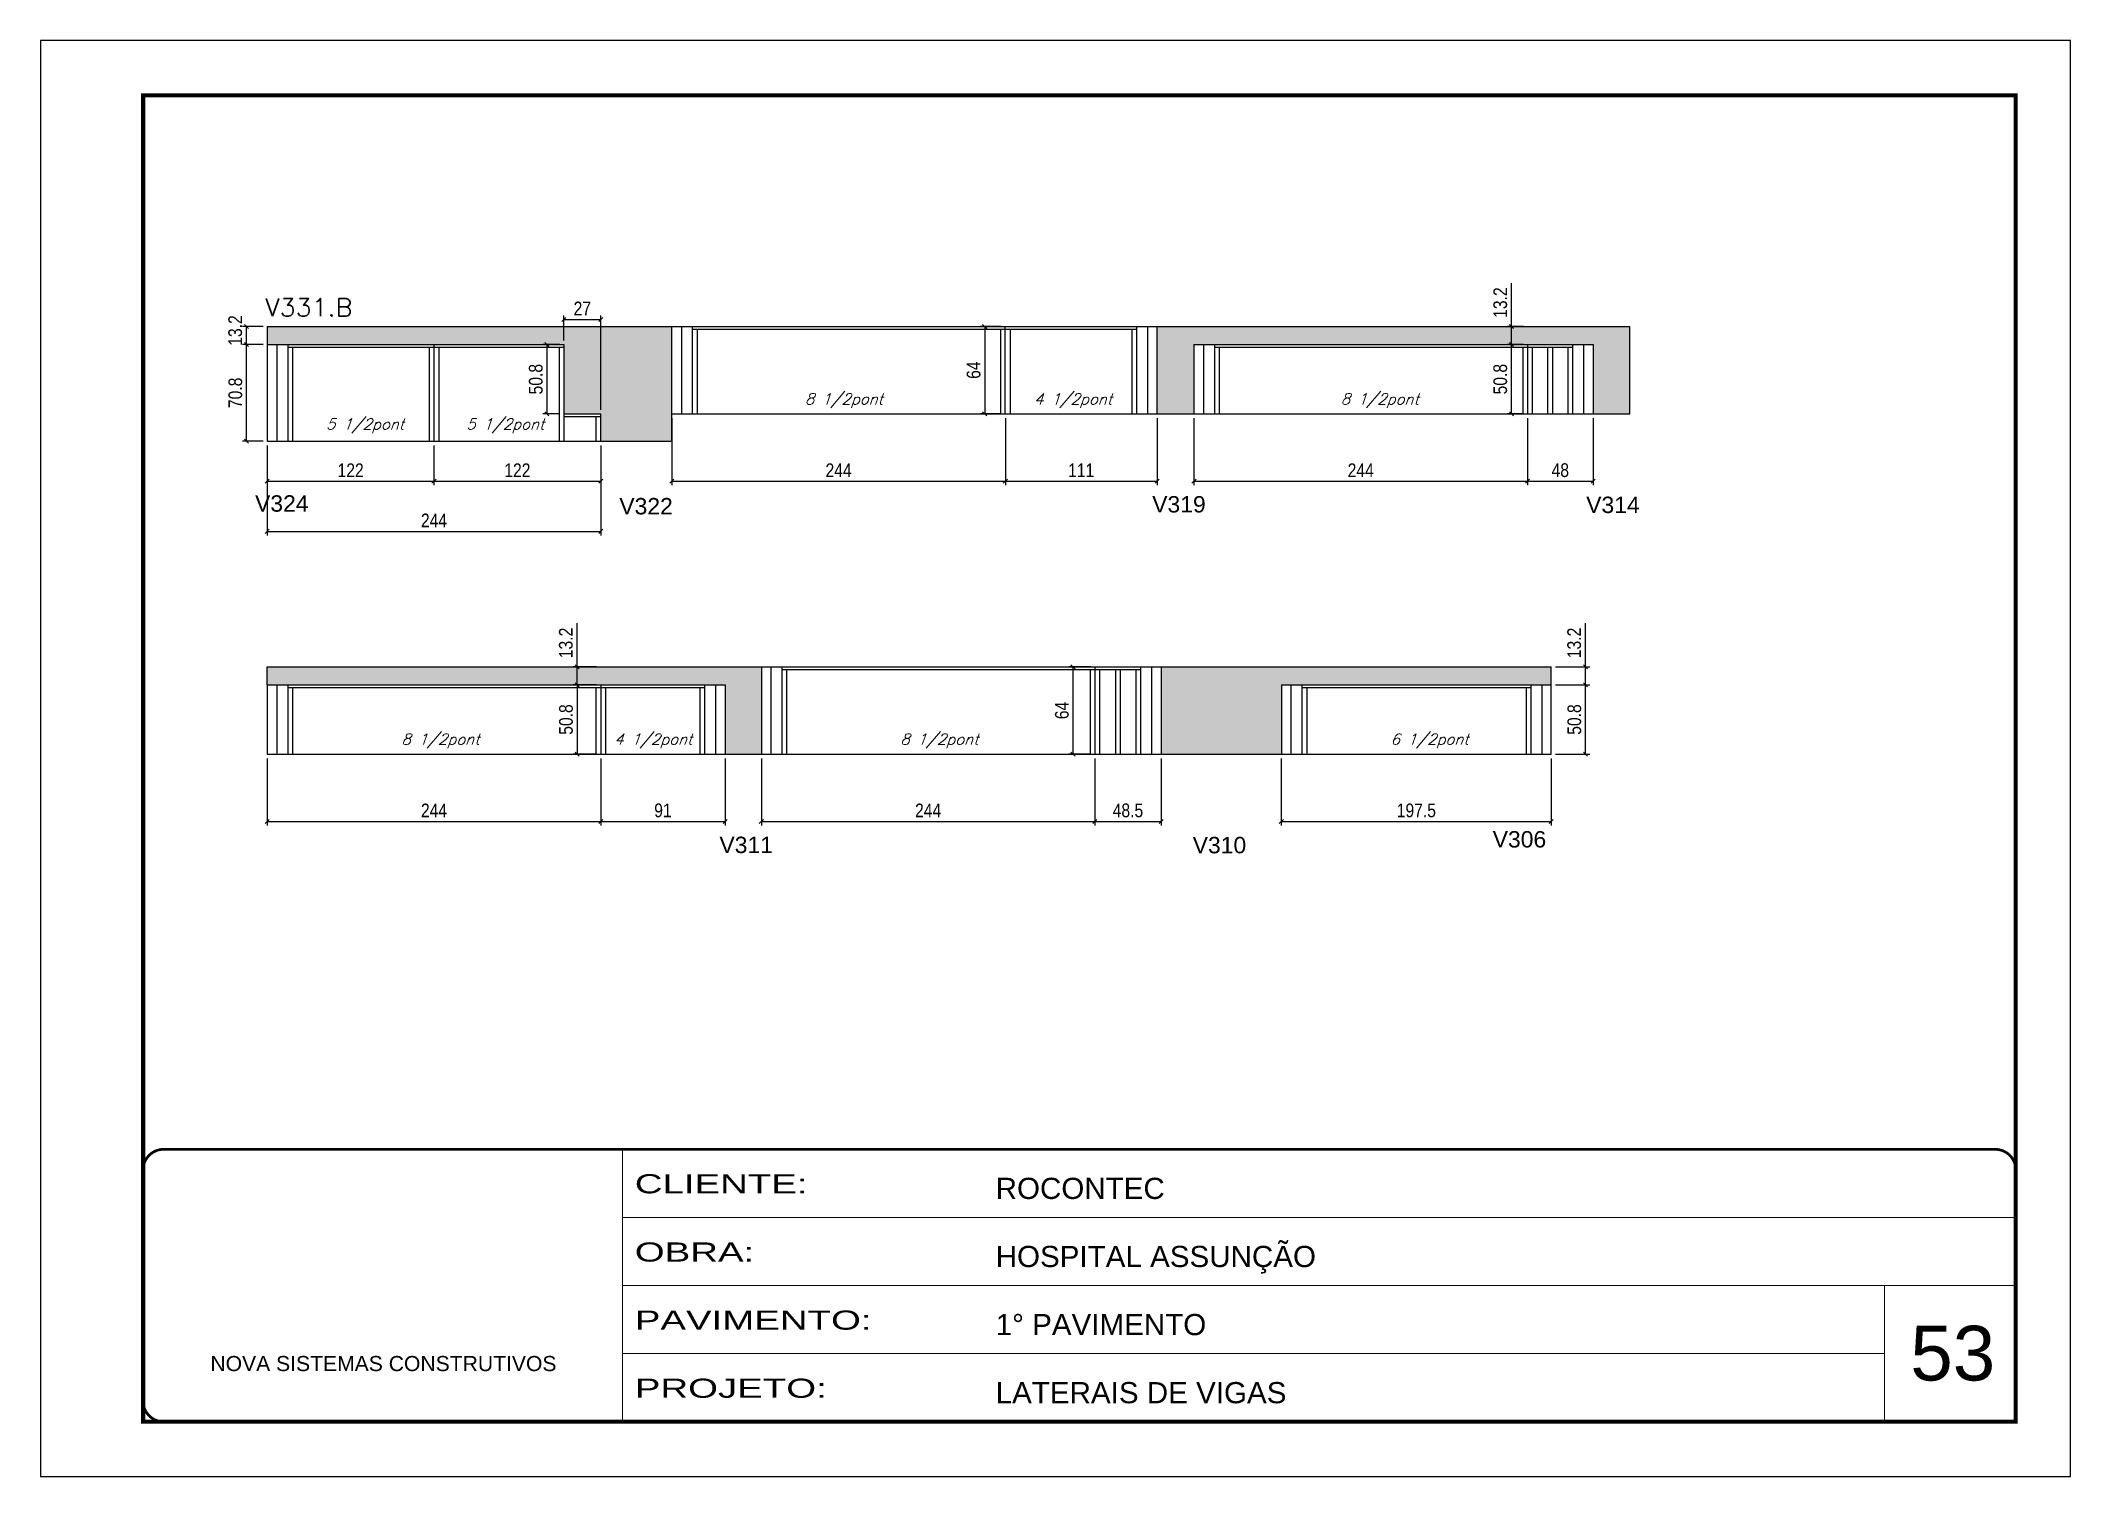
# Model space of a CAD drawing. Extents: x 137137 to 143418, y 10464 to 34486.
# Drawn here: x 137137 to 138622, y 18504 to 19554 of the extents above; entities that cross this region are included whole.
import ezdxf

# ---------------------------------------------------------------- set-up
doc = ezdxf.new("R2010")
doc.units = 0
doc.linetypes.add('CONTINUO', pattern=[0])
doc.linetypes.add('DASHED', pattern=[0.75, 0.5, -0.25])
for name, color, linetype in [('5', 5, 'Continuous'), ('COTA', 241, 'Continuous'), ('Painéis', 200, 'Continuous'), ('SARR_2.2x7', 40, 'Continuous'), ('SARR_3.5x7', 81, 'Continuous'), ('texto', 7, 'Continuous')]:
    doc.layers.add(name, color=color, linetype=linetype)
for name, color, linetype, lineweight in [('CARIMBO', 255, 'Continuous', 9), ('Folhas', 255, 'Continuous', 9), ('SARRAFO DE PRESSAO', 251, 'DASHED', 9), ('Texto Seção', 7, 'Continuous', 15)]:
    doc.layers.add(name, color=color, linetype=linetype, lineweight=lineweight)
doc.layers.add('Laje_Perimetro', color=7, linetype='Continuous', plot=False)
doc.styles.add('ARIAL', font='arial.ttf')
doc.styles.add('COTA TECNICA', font='techl___.ttf', dxfattribs={"height": 10})
doc.styles.add('REGUA-120', font='ROMANS.shx', dxfattribs={"height": 15})
doc.styles.add('Romans', font='romans.shx')
doc.styles.get("Standard").update_dxf_attribs({"font": 'arial.ttf'})
doc.styles.add('Tecnologia', font='')
doc.styles.get('Tecnologia').set_extended_font_data('Forgotten Futurist')
doc.dimstyles.new('PAINEL', dxfattribs={"dimtxt": 10, "dimasz": 3, "dimexe": 3, "dimexo": 3, "dimgap": 3, "dimtad": 1, "dimdec": 1, "dimzin": 12, "dimdsep": 46, "dimtxsty": 'COTA TECNICA', "dimblk1": 'OBLIQUE', "dimblk2": 'OBLIQUE', "dimsah": 1, "dimcen": 0.9, "dimclrd": 4, "dimclre": 4, "dimclrt": 240, "dimadec": 1, "dimazin": 3, "dimtfac": 1, "dimtdec": 1, "dimtmove": 0, "dimatfit": 3, "dimfxl": 1, "dimtolj": 1, "dimtzin": 12, "dimarcsym": 0})

msp = doc.modelspace()

# ---------------------------------------------------------------- texts
at = {"layer": '5', "linetype": 'Continuous'}
for s, p in [('V324', (137294.19, 19209.81)), ('V322', (137560.68, 19207.81)), ('V319', (137950.53, 19209.21)), ('V314', (138268.05, 19208.8)), ('V311', (137633.92, 18960.12)), ('V310', (137980.17, 18959.97)), ('V306', (138199.64, 18964.22))]:
    msp.add_text(s, height=12, rotation=0.00004, dxfattribs=at).set_placement(p)
at = {"layer": 'CARIMBO', "style": 'ARIAL'}
msp.add_text('53', height=40, dxfattribs=at).set_placement((138505.15, 18574.44))
at = {"layer": 'texto', "color": 2, "char_height": 8, "attachment_point": 5, "style": 'Romans'}
for s, insert in [('{\\Q19;\\C256;8 1/2pont}', (137725.06, 19290.96)), ('{\\Q19;\\C256;4 1/2pont}', (137892.69, 19290.96)), ('{\\Q19;\\C256;8 1/2pont}', (138117.07, 19290.96)), ('{\\Q19;\\C256;5 1/2pont}', (137374.68, 19272.59)), ('{\\Q19;\\C256;5 1/2pont}', (137477.25, 19272.59)), ('{\\Q19;\\C256;8 1/2pont}', (137429.86, 19042.12)), ('{\\Q19;\\C256;4 1/2pont}', (137585.59, 19042.12)), ('{\\Q19;\\C256;8 1/2pont}', (137794.88, 19042.12)), ('{\\Q19;\\C256;6 1/2pont}', (138153.51, 19042.12))]:
    msp.add_mtext(s, dxfattribs=dict(at, insert=insert))
at = {"layer": 'Texto Seção', "style": 'REGUA-120', "width": 1.05}
msp.add_text('V331.B', height=13, dxfattribs=at).set_placement((137301.65, 19352.71))

# ---------------------------------------------------------------- blocks, each defined once
blk = doc.blocks.new('9999999999')
at = {"color": 30, "linetype": 'CONTINUO'}
for p, q in [((98564.6, 34230.2), (98564.6, 34429.4)), ((98564.6, 34379.6), (99584, 34379.6)), ((98564.6, 34329.8), (99488, 34329.8)), ((99584, 34329.8), (99488, 34329.8)), ((99488, 34329.8), (99488, 34230.2)), ((98564.6, 34280), (99488, 34280))]:
    blk.add_line(p, q, dxfattribs=at)
at = {"color": 30, "linetype": 'CONTINUO', "const_width": 2}
blk.add_lwpolyline([(99584, 34230.2), (99584, 34414.4, 0.414214), (99569, 34429.4), (98229, 34429.4, 0.414214), (98214, 34414.4), (98214, 34245.2, 0.414214), (98229, 34230.2), (99584, 34230.2)], format="xyb", dxfattribs=at)
at = {"layer": 'Folhas'}
blk.add_lwpolyline([(98139, 34190.2), (99624, 34190.2), (99624, 35240.2), (98139, 35240.2)], close=True, dxfattribs=at)
at = {"layer": 'Folhas', "color": 30, "const_width": 3}
blk.add_lwpolyline([(98214, 34230.2), (99584, 34230.2), (99584, 35200.2), (98214, 35200.2)], close=True, dxfattribs=at)
at = {"color": 7, "linetype": 'Continuous', "ltscale": 5, "style": 'ARIAL'}
for s, height, p in [('ROCONTEC', 15.48, (98837.7, 34393.1)), ('HOSPITAL ASSUNÇÃO', 15.483, (98837.7, 34343.3)), ('1° PAVIMENTO', 15.483, (98837.7, 34293.5)), ('NOVA SISTEMAS CONSTRUTIVOS', 11.059, (98263.2, 34267.2)), ('LATERAIS DE VIGAS', 15.483, (98837.7, 34243.7))]:
    blk.add_text(s, height=height, dxfattribs=at).set_placement(p)
at = {"layer": 'Folhas', "color": 7, "style": 'Tecnologia', "width": 1.5}
for s, p in [('CLIENTE:', (98573.7, 34397.2)), ('OBRA:', (98573.7, 34347.3)), ('PAVIMENTO:', (98573.7, 34297.5)), ('PROJETO:', (98573.7, 34247.7))]:
    blk.add_text(s, height=14, dxfattribs=at).set_placement(p)
blk = doc.blocks.new('_Oblique')
at = {"color": 0, "linetype": 'ByBlock', "lineweight": -2}
blk.add_line((-0.5, -0.5), (0.5, 0.5), dxfattribs=at)
blk = doc.blocks.new('*D2063')
at = {"layer": 'COTA', "color": 4, "lineweight": -2, "ltscale": 25, "transparency": 16777216}
for p, q in [((137300.1, 19332.1), (137284.9, 19332.1)), ((137287.9, 19261.3), (137287.9, 19332.1)), ((137300.1, 19261.3), (137284.9, 19261.3))]:
    blk.add_line(p, q, dxfattribs=at)
at = {"layer": 'Defpoints', "color": 0, "ltscale": 25, "transparency": 16777216}
for p in [(137287.9, 19332.1), (137303.1, 19332.1), (137303.1, 19261.3)]:
    blk.add_point(p, dxfattribs=at)
at = {"layer": 'COTA', "color": 4, "lineweight": -2, "ltscale": 25, "transparency": 16777216, "xscale": 3, "yscale": 3, "zscale": 3}
for p, rotation in [((137287.9, 19332.1), 90), ((137287.9, 19261.3), 270)]:
    blk.add_blockref('_Oblique', p, dxfattribs=dict(at, rotation=rotation))
at = {"layer": 'COTA', "color": 240, "ltscale": 25, "transparency": 16777216, "insert": (137279.8, 19296.7), "char_height": 10, "attachment_point": 5, "rotation": 90, "style": 'COTA TECNICA'}
blk.add_mtext('\\A1;70.8', dxfattribs=at)
blk = doc.blocks.new('*D2064')
at = {"layer": 'COTA', "color": 4, "lineweight": -2, "ltscale": 25, "transparency": 16777216}
for p, q in [((137300.1, 19345.3), (137284.9, 19345.3)), ((137287.9, 19332.1), (137287.9, 19345.3)), ((137300.1, 19332.1), (137284.9, 19332.1))]:
    blk.add_line(p, q, dxfattribs=at)
at = {"layer": 'Defpoints', "color": 0, "ltscale": 25, "transparency": 16777216}
for p in [(137287.9, 19345.3), (137303.1, 19345.3), (137303.1, 19332.1)]:
    blk.add_point(p, dxfattribs=at)
at = {"layer": 'COTA', "color": 4, "lineweight": -2, "ltscale": 25, "transparency": 16777216, "xscale": 3, "yscale": 3, "zscale": 3}
for p, rotation in [((137287.9, 19345.3), 90), ((137287.9, 19332.1), 270)]:
    blk.add_blockref('_Oblique', p, dxfattribs=dict(at, rotation=rotation))
at = {"layer": 'COTA', "color": 240, "ltscale": 25, "transparency": 16777216, "insert": (137279.7, 19342.3), "char_height": 10, "attachment_point": 5, "rotation": 90, "style": 'COTA TECNICA'}
blk.add_mtext('\\A1;13.2', dxfattribs=at)
blk = doc.blocks.new('*D2065')
at = {"layer": 'COTA', "color": 4, "lineweight": -2, "ltscale": 25, "transparency": 16777216}
for p, q in [((137840.1, 19345.3), (137825, 19345.3)), ((137828, 19345.3), (137828, 19281.3)), ((137840.1, 19281.3), (137825, 19281.3))]:
    blk.add_line(p, q, dxfattribs=at)
at = {"layer": 'Defpoints', "color": 0, "ltscale": 25, "transparency": 16777216}
for p in [(137843.1, 19345.3), (137828, 19281.3), (137843.1, 19281.3)]:
    blk.add_point(p, dxfattribs=at)
at = {"layer": 'COTA', "color": 4, "lineweight": -2, "ltscale": 25, "transparency": 16777216, "xscale": 3, "yscale": 3, "zscale": 3}
for p, rotation in [((137828, 19345.3), 90), ((137828, 19281.3), 270)]:
    blk.add_blockref('_Oblique', p, dxfattribs=dict(at, rotation=rotation))
at = {"layer": 'COTA', "color": 240, "ltscale": 25, "transparency": 16777216, "insert": (137819.9, 19313.3), "char_height": 10, "attachment_point": 5, "rotation": 90, "style": 'COTA TECNICA'}
blk.add_mtext('\\A1;64', dxfattribs=at)
blk = doc.blocks.new('*D2066')
at = {"layer": 'COTA', "color": 4, "lineweight": -2, "ltscale": 25, "transparency": 16777216}
for p, q in [((138222.1, 19332.1), (138210.4, 19332.1)), ((138213.4, 19281.3), (138213.4, 19332.1)), ((138222.1, 19281.3), (138210.4, 19281.3))]:
    blk.add_line(p, q, dxfattribs=at)
at = {"layer": 'Defpoints', "color": 0, "ltscale": 25, "transparency": 16777216}
for p in [(138213.4, 19332.1), (138225.1, 19332.1), (138225.1, 19281.3)]:
    blk.add_point(p, dxfattribs=at)
at = {"layer": 'COTA', "color": 4, "lineweight": -2, "ltscale": 25, "transparency": 16777216, "xscale": 3, "yscale": 3, "zscale": 3}
for p, rotation in [((138213.4, 19332.1), 90), ((138213.4, 19281.3), 270)]:
    blk.add_blockref('_Oblique', p, dxfattribs=dict(at, rotation=rotation))
at = {"layer": 'COTA', "color": 240, "ltscale": 25, "transparency": 16777216, "insert": (138205.2, 19306.7), "char_height": 10, "attachment_point": 5, "rotation": 90, "style": 'COTA TECNICA'}
blk.add_mtext('\\A1;50.8', dxfattribs=at)
blk = doc.blocks.new('*D2067')
at = {"layer": 'COTA', "color": 4, "lineweight": -2, "ltscale": 25, "transparency": 16777216}
for p, q in [((137544.1, 19083.2), (137526.8, 19083.2)), ((137529.8, 19083.2), (137529.8, 19032.4)), ((137544.1, 19032.4), (137526.8, 19032.4))]:
    blk.add_line(p, q, dxfattribs=at)
at = {"layer": 'Defpoints', "color": 0, "ltscale": 25, "transparency": 16777216}
for p in [(137547.1, 19083.2), (137529.8, 19032.4), (137547.1, 19032.4)]:
    blk.add_point(p, dxfattribs=at)
at = {"layer": 'COTA', "color": 4, "lineweight": -2, "ltscale": 25, "transparency": 16777216, "xscale": 3, "yscale": 3, "zscale": 3}
for p, rotation in [((137529.8, 19083.2), 90), ((137529.8, 19032.4), 270)]:
    blk.add_blockref('_Oblique', p, dxfattribs=dict(at, rotation=rotation))
at = {"layer": 'COTA', "color": 240, "ltscale": 25, "transparency": 16777216, "insert": (137521.7, 19057.8), "char_height": 10, "attachment_point": 5, "rotation": 90, "style": 'COTA TECNICA'}
blk.add_mtext('\\A1;50.8', dxfattribs=at)
blk = doc.blocks.new('*D2068')
at = {"layer": 'COTA', "color": 4, "lineweight": -2, "ltscale": 25, "transparency": 16777216}
for p, q in [((137905.6, 19096.4), (137889.6, 19096.4)), ((137892.6, 19032.4), (137892.6, 19096.4)), ((137905.6, 19032.4), (137889.6, 19032.4))]:
    blk.add_line(p, q, dxfattribs=at)
at = {"layer": 'Defpoints', "color": 0, "ltscale": 25, "transparency": 16777216}
for p in [(137892.6, 19096.4), (137908.6, 19096.4), (137908.6, 19032.4)]:
    blk.add_point(p, dxfattribs=at)
at = {"layer": 'COTA', "color": 4, "lineweight": -2, "ltscale": 25, "transparency": 16777216, "xscale": 3, "yscale": 3, "zscale": 3}
for p, rotation in [((137892.6, 19096.4), 90), ((137892.6, 19032.4), 270)]:
    blk.add_blockref('_Oblique', p, dxfattribs=dict(at, rotation=rotation))
at = {"layer": 'COTA', "color": 240, "ltscale": 25, "transparency": 16777216, "insert": (137884.5, 19064.4), "char_height": 10, "attachment_point": 5, "rotation": 90, "style": 'COTA TECNICA'}
blk.add_mtext('\\A1;64', dxfattribs=at)
blk = doc.blocks.new('*D2069')
at = {"layer": 'COTA', "color": 4, "lineweight": -2, "ltscale": 25, "transparency": 16777216}
for p, q in [((137303.1, 19258.3), (137303.1, 19229.1)), ((137425.1, 19258.3), (137425.1, 19229.1)), ((137303.1, 19232.1), (137425.1, 19232.1))]:
    blk.add_line(p, q, dxfattribs=at)
at = {"layer": 'Defpoints', "color": 0, "ltscale": 25, "transparency": 16777216}
for p in [(137303.1, 19261.3), (137425.1, 19261.3), (137425.1, 19232.1)]:
    blk.add_point(p, dxfattribs=at)
at = {"layer": 'COTA', "color": 4, "lineweight": -2, "ltscale": 25, "transparency": 16777216, "xscale": 3, "yscale": 3, "zscale": 3, "rotation": 180}
blk.add_blockref('_Oblique', (137303.1, 19232.1), dxfattribs=at)
at = {"layer": 'COTA', "color": 4, "lineweight": -2, "ltscale": 25, "transparency": 16777216, "xscale": 3, "yscale": 3, "zscale": 3}
blk.add_blockref('_Oblique', (137425.1, 19232.1), dxfattribs=at)
at = {"layer": 'COTA', "color": 240, "ltscale": 25, "transparency": 16777216, "insert": (137364.1, 19240.1), "char_height": 10, "attachment_point": 5, "style": 'COTA TECNICA'}
blk.add_mtext('\\A1;122', dxfattribs=at)
blk = doc.blocks.new('*D2070')
at = {"layer": 'COTA', "color": 4, "lineweight": -2, "ltscale": 25, "transparency": 16777216}
for p, q in [((137425.1, 19258.3), (137425.1, 19229.1)), ((137547.1, 19258.3), (137547.1, 19229.1)), ((137425.1, 19232.1), (137547.1, 19232.1))]:
    blk.add_line(p, q, dxfattribs=at)
at = {"layer": 'Defpoints', "color": 0, "ltscale": 25, "transparency": 16777216}
for p in [(137425.1, 19261.3), (137547.1, 19261.3), (137547.1, 19232.1)]:
    blk.add_point(p, dxfattribs=at)
at = {"layer": 'COTA', "color": 4, "lineweight": -2, "ltscale": 25, "transparency": 16777216, "xscale": 3, "yscale": 3, "zscale": 3, "rotation": 180}
blk.add_blockref('_Oblique', (137425.1, 19232.1), dxfattribs=at)
at = {"layer": 'COTA', "color": 4, "lineweight": -2, "ltscale": 25, "transparency": 16777216, "xscale": 3, "yscale": 3, "zscale": 3}
blk.add_blockref('_Oblique', (137547.1, 19232.1), dxfattribs=at)
at = {"layer": 'COTA', "color": 240, "ltscale": 25, "transparency": 16777216, "insert": (137486.1, 19240.1), "char_height": 10, "attachment_point": 5, "style": 'COTA TECNICA'}
blk.add_mtext('\\A1;122', dxfattribs=at)
blk = doc.blocks.new('*D2071')
at = {"layer": 'COTA', "color": 4, "lineweight": -2, "ltscale": 25, "transparency": 16777216}
for p, q in [((137599.1, 19278.3), (137599.1, 19229.1)), ((137843.1, 19278.3), (137843.1, 19229.1)), ((137599.1, 19232.1), (137843.1, 19232.1))]:
    blk.add_line(p, q, dxfattribs=at)
at = {"layer": 'Defpoints', "color": 0, "ltscale": 25, "transparency": 16777216}
for p in [(137599.1, 19281.3), (137843.1, 19281.3), (137843.1, 19232.1)]:
    blk.add_point(p, dxfattribs=at)
at = {"layer": 'COTA', "color": 4, "lineweight": -2, "ltscale": 25, "transparency": 16777216, "xscale": 3, "yscale": 3, "zscale": 3, "rotation": 180}
blk.add_blockref('_Oblique', (137599.1, 19232.1), dxfattribs=at)
at = {"layer": 'COTA', "color": 4, "lineweight": -2, "ltscale": 25, "transparency": 16777216, "xscale": 3, "yscale": 3, "zscale": 3}
blk.add_blockref('_Oblique', (137843.1, 19232.1), dxfattribs=at)
at = {"layer": 'COTA', "color": 240, "ltscale": 25, "transparency": 16777216, "insert": (137721.1, 19240.1), "char_height": 10, "attachment_point": 5, "style": 'COTA TECNICA'}
blk.add_mtext('\\A1;244', dxfattribs=at)
blk = doc.blocks.new('*D2072')
at = {"layer": 'COTA', "color": 4, "lineweight": -2, "ltscale": 25, "transparency": 16777216}
for p, q in [((137843.1, 19278.3), (137843.1, 19229.1)), ((137954.1, 19278.3), (137954.1, 19229.1)), ((137843.1, 19232.1), (137954.1, 19232.1))]:
    blk.add_line(p, q, dxfattribs=at)
at = {"layer": 'Defpoints', "color": 0, "ltscale": 25, "transparency": 16777216}
for p in [(137843.1, 19281.3), (137954.1, 19281.3), (137954.1, 19232.1)]:
    blk.add_point(p, dxfattribs=at)
at = {"layer": 'COTA', "color": 4, "lineweight": -2, "ltscale": 25, "transparency": 16777216, "xscale": 3, "yscale": 3, "zscale": 3, "rotation": 180}
blk.add_blockref('_Oblique', (137843.1, 19232.1), dxfattribs=at)
at = {"layer": 'COTA', "color": 4, "lineweight": -2, "ltscale": 25, "transparency": 16777216, "xscale": 3, "yscale": 3, "zscale": 3}
blk.add_blockref('_Oblique', (137954.1, 19232.1), dxfattribs=at)
at = {"layer": 'COTA', "color": 240, "ltscale": 25, "transparency": 16777216, "insert": (137898.6, 19240.1), "char_height": 10, "attachment_point": 5, "style": 'COTA TECNICA'}
blk.add_mtext('\\A1;111', dxfattribs=at)
blk = doc.blocks.new('*D2073')
at = {"layer": 'COTA', "color": 4, "lineweight": -2, "ltscale": 25, "transparency": 16777216}
for p, q in [((137981.1, 19278.3), (137981.1, 19229.1)), ((138225.1, 19278.3), (138225.1, 19229.1)), ((137981.1, 19232.1), (138225.1, 19232.1))]:
    blk.add_line(p, q, dxfattribs=at)
at = {"layer": 'Defpoints', "color": 0, "ltscale": 25, "transparency": 16777216}
for p in [(137981.1, 19281.3), (138225.1, 19281.3), (138225.1, 19232.1)]:
    blk.add_point(p, dxfattribs=at)
at = {"layer": 'COTA', "color": 4, "lineweight": -2, "ltscale": 25, "transparency": 16777216, "xscale": 3, "yscale": 3, "zscale": 3, "rotation": 180}
blk.add_blockref('_Oblique', (137981.1, 19232.1), dxfattribs=at)
at = {"layer": 'COTA', "color": 4, "lineweight": -2, "ltscale": 25, "transparency": 16777216, "xscale": 3, "yscale": 3, "zscale": 3}
blk.add_blockref('_Oblique', (138225.1, 19232.1), dxfattribs=at)
at = {"layer": 'COTA', "color": 240, "ltscale": 25, "transparency": 16777216, "insert": (138103.1, 19240.1), "char_height": 10, "attachment_point": 5, "style": 'COTA TECNICA'}
blk.add_mtext('\\A1;244', dxfattribs=at)
blk = doc.blocks.new('*D2074')
at = {"layer": 'COTA', "color": 4, "lineweight": -2, "ltscale": 25, "transparency": 16777216}
for p, q in [((138225.1, 19278.3), (138225.1, 19229.1)), ((138273.1, 19278.3), (138273.1, 19229.1)), ((138225.1, 19232.1), (138273.1, 19232.1))]:
    blk.add_line(p, q, dxfattribs=at)
at = {"layer": 'Defpoints', "color": 0, "ltscale": 25, "transparency": 16777216}
for p in [(138225.1, 19281.3), (138273.1, 19281.3), (138273.1, 19232.1)]:
    blk.add_point(p, dxfattribs=at)
at = {"layer": 'COTA', "color": 4, "lineweight": -2, "ltscale": 25, "transparency": 16777216, "xscale": 3, "yscale": 3, "zscale": 3, "rotation": 180}
blk.add_blockref('_Oblique', (138225.1, 19232.1), dxfattribs=at)
at = {"layer": 'COTA', "color": 4, "lineweight": -2, "ltscale": 25, "transparency": 16777216, "xscale": 3, "yscale": 3, "zscale": 3}
blk.add_blockref('_Oblique', (138273.1, 19232.1), dxfattribs=at)
at = {"layer": 'COTA', "color": 240, "ltscale": 25, "transparency": 16777216, "insert": (138249.1, 19240.1), "char_height": 10, "attachment_point": 5, "style": 'COTA TECNICA'}
blk.add_mtext('\\A1;48', dxfattribs=at)
blk = doc.blocks.new('*D2075')
at = {"layer": 'COTA', "color": 4, "lineweight": -2, "ltscale": 25, "transparency": 16777216}
for p, q in [((137303.1, 19029.4), (137303.1, 18980.2)), ((137547.1, 19029.4), (137547.1, 18980.2)), ((137303.1, 18983.2), (137547.1, 18983.2))]:
    blk.add_line(p, q, dxfattribs=at)
at = {"layer": 'Defpoints', "color": 0, "ltscale": 25, "transparency": 16777216}
for p in [(137303.1, 19032.4), (137547.1, 19032.4), (137547.1, 18983.2)]:
    blk.add_point(p, dxfattribs=at)
at = {"layer": 'COTA', "color": 4, "lineweight": -2, "ltscale": 25, "transparency": 16777216, "xscale": 3, "yscale": 3, "zscale": 3, "rotation": 180}
blk.add_blockref('_Oblique', (137303.1, 18983.2), dxfattribs=at)
at = {"layer": 'COTA', "color": 4, "lineweight": -2, "ltscale": 25, "transparency": 16777216, "xscale": 3, "yscale": 3, "zscale": 3}
blk.add_blockref('_Oblique', (137547.1, 18983.2), dxfattribs=at)
at = {"layer": 'COTA', "color": 240, "ltscale": 25, "transparency": 16777216, "insert": (137425.1, 18991.3), "char_height": 10, "attachment_point": 5, "style": 'COTA TECNICA'}
blk.add_mtext('\\A1;244', dxfattribs=at)
blk = doc.blocks.new('*D2076')
at = {"layer": 'COTA', "color": 4, "lineweight": -2, "ltscale": 25, "transparency": 16777216}
for p, q in [((137547.1, 19029.4), (137547.1, 18980.2)), ((137638.1, 19029.4), (137638.1, 18980.2)), ((137547.1, 18983.2), (137638.1, 18983.2))]:
    blk.add_line(p, q, dxfattribs=at)
at = {"layer": 'Defpoints', "color": 0, "ltscale": 25, "transparency": 16777216}
for p in [(137547.1, 19032.4), (137638.1, 19032.4), (137638.1, 18983.2)]:
    blk.add_point(p, dxfattribs=at)
at = {"layer": 'COTA', "color": 4, "lineweight": -2, "ltscale": 25, "transparency": 16777216, "xscale": 3, "yscale": 3, "zscale": 3, "rotation": 180}
blk.add_blockref('_Oblique', (137547.1, 18983.2), dxfattribs=at)
at = {"layer": 'COTA', "color": 4, "lineweight": -2, "ltscale": 25, "transparency": 16777216, "xscale": 3, "yscale": 3, "zscale": 3}
blk.add_blockref('_Oblique', (137638.1, 18983.2), dxfattribs=at)
at = {"layer": 'COTA', "color": 240, "ltscale": 25, "transparency": 16777216, "insert": (137592.6, 18991.3), "char_height": 10, "attachment_point": 5, "style": 'COTA TECNICA'}
blk.add_mtext('\\A1;91', dxfattribs=at)
blk = doc.blocks.new('*D2077')
at = {"layer": 'COTA', "color": 4, "lineweight": -2, "ltscale": 25, "transparency": 16777216}
for p, q in [((137664.6, 19029.4), (137664.6, 18980.2)), ((137908.6, 19029.4), (137908.6, 18980.2)), ((137664.6, 18983.2), (137908.6, 18983.2))]:
    blk.add_line(p, q, dxfattribs=at)
at = {"layer": 'Defpoints', "color": 0, "ltscale": 25, "transparency": 16777216}
for p in [(137664.6, 19032.4), (137908.6, 19032.4), (137908.6, 18983.2)]:
    blk.add_point(p, dxfattribs=at)
at = {"layer": 'COTA', "color": 4, "lineweight": -2, "ltscale": 25, "transparency": 16777216, "xscale": 3, "yscale": 3, "zscale": 3, "rotation": 180}
blk.add_blockref('_Oblique', (137664.6, 18983.2), dxfattribs=at)
at = {"layer": 'COTA', "color": 4, "lineweight": -2, "ltscale": 25, "transparency": 16777216, "xscale": 3, "yscale": 3, "zscale": 3}
blk.add_blockref('_Oblique', (137908.6, 18983.2), dxfattribs=at)
at = {"layer": 'COTA', "color": 240, "ltscale": 25, "transparency": 16777216, "insert": (137786.6, 18991.3), "char_height": 10, "attachment_point": 5, "style": 'COTA TECNICA'}
blk.add_mtext('\\A1;244', dxfattribs=at)
blk = doc.blocks.new('*D2078')
at = {"layer": 'COTA', "color": 4, "lineweight": -2, "ltscale": 25, "transparency": 16777216}
for p, q in [((137908.6, 19029.4), (137908.6, 18980.2)), ((137957.1, 19029.4), (137957.1, 18980.2)), ((137908.6, 18983.2), (137957.1, 18983.2))]:
    blk.add_line(p, q, dxfattribs=at)
at = {"layer": 'Defpoints', "color": 0, "ltscale": 25, "transparency": 16777216}
for p in [(137908.6, 19032.4), (137957.1, 19032.4), (137957.1, 18983.2)]:
    blk.add_point(p, dxfattribs=at)
at = {"layer": 'COTA', "color": 4, "lineweight": -2, "ltscale": 25, "transparency": 16777216, "xscale": 3, "yscale": 3, "zscale": 3, "rotation": 180}
blk.add_blockref('_Oblique', (137908.6, 18983.2), dxfattribs=at)
at = {"layer": 'COTA', "color": 4, "lineweight": -2, "ltscale": 25, "transparency": 16777216, "xscale": 3, "yscale": 3, "zscale": 3}
blk.add_blockref('_Oblique', (137957.1, 18983.2), dxfattribs=at)
at = {"layer": 'COTA', "color": 240, "ltscale": 25, "transparency": 16777216, "insert": (137932.8, 18991.3), "char_height": 10, "attachment_point": 5, "style": 'COTA TECNICA'}
blk.add_mtext('\\A1;48.5', dxfattribs=at)
blk = doc.blocks.new('*D2079')
at = {"layer": 'COTA', "color": 4, "lineweight": -2, "ltscale": 25, "transparency": 16777216}
for p, q in [((138045, 19029.4), (138045, 18980.2)), ((138242.5, 19029.4), (138242.5, 18980.2)), ((138045, 18983.2), (138242.5, 18983.2))]:
    blk.add_line(p, q, dxfattribs=at)
at = {"layer": 'Defpoints', "color": 0, "ltscale": 25, "transparency": 16777216}
for p in [(138045, 19032.4), (138242.5, 19032.4), (138242.5, 18983.2)]:
    blk.add_point(p, dxfattribs=at)
at = {"layer": 'COTA', "color": 4, "lineweight": -2, "ltscale": 25, "transparency": 16777216, "xscale": 3, "yscale": 3, "zscale": 3, "rotation": 180}
blk.add_blockref('_Oblique', (138045, 18983.2), dxfattribs=at)
at = {"layer": 'COTA', "color": 4, "lineweight": -2, "ltscale": 25, "transparency": 16777216, "xscale": 3, "yscale": 3, "zscale": 3}
blk.add_blockref('_Oblique', (138242.5, 18983.2), dxfattribs=at)
at = {"layer": 'COTA', "color": 240, "ltscale": 25, "transparency": 16777216, "insert": (138143.8, 18991.3), "char_height": 10, "attachment_point": 5, "style": 'COTA TECNICA'}
blk.add_mtext('\\A1;197.5', dxfattribs=at)
blk = doc.blocks.new('*D2057')
at = {"layer": 'COTA', "color": 4, "lineweight": -2, "ltscale": 25, "transparency": 16777216}
for p, q in [((137517.1, 19332.1), (137504.7, 19332.1)), ((137507.7, 19332.1), (137507.7, 19281.3)), ((137517.1, 19281.3), (137504.7, 19281.3))]:
    blk.add_line(p, q, dxfattribs=at)
at = {"layer": 'Defpoints', "color": 0, "ltscale": 25, "transparency": 16777216}
for p in [(137520.1, 19332.1), (137507.7, 19281.3), (137520.1, 19281.3)]:
    blk.add_point(p, dxfattribs=at)
at = {"layer": 'COTA', "color": 4, "lineweight": -2, "ltscale": 25, "transparency": 16777216, "xscale": 3, "yscale": 3, "zscale": 3}
for p, rotation in [((137507.7, 19332.1), 90), ((137507.7, 19281.3), 270)]:
    blk.add_blockref('_Oblique', p, dxfattribs=dict(at, rotation=rotation))
at = {"layer": 'COTA', "color": 240, "ltscale": 25, "transparency": 16777216, "insert": (137499.6, 19306.7), "char_height": 10, "attachment_point": 5, "rotation": 90, "style": 'COTA TECNICA'}
blk.add_mtext('\\A1;50.8', dxfattribs=at)
blk = doc.blocks.new('*D2058')
at = {"layer": 'COTA', "color": 4, "lineweight": -2, "ltscale": 25, "transparency": 16777216}
for p, q in [((137520.1, 19335.1), (137520.1, 19353.3)), ((137520.1, 19350.3), (137547.1, 19350.3)), ((137547.1, 19284.3), (137547.1, 19353.3))]:
    blk.add_line(p, q, dxfattribs=at)
at = {"layer": 'Defpoints', "color": 0, "ltscale": 25, "transparency": 16777216}
for p in [(137547.1, 19350.3), (137520.1, 19332.1), (137547.1, 19281.3)]:
    blk.add_point(p, dxfattribs=at)
at = {"layer": 'COTA', "color": 4, "lineweight": -2, "ltscale": 25, "transparency": 16777216, "xscale": 3, "yscale": 3, "zscale": 3, "rotation": 180}
blk.add_blockref('_Oblique', (137520.1, 19350.3), dxfattribs=at)
at = {"layer": 'COTA', "color": 4, "lineweight": -2, "ltscale": 25, "transparency": 16777216, "xscale": 3, "yscale": 3, "zscale": 3}
blk.add_blockref('_Oblique', (137547.1, 19350.3), dxfattribs=at)
at = {"layer": 'COTA', "color": 240, "ltscale": 25, "transparency": 16777216, "insert": (137533.6, 19358.4), "char_height": 10, "attachment_point": 5, "style": 'COTA TECNICA'}
blk.add_mtext('\\A1;27', dxfattribs=at)
blk = doc.blocks.new('*D2059')
at = {"layer": 'COTA', "color": 4, "lineweight": -2, "ltscale": 25, "transparency": 16777216}
for p, q in [((138245.5, 19083.2), (138270.6, 19083.2)), ((138267.6, 19032.4), (138267.6, 19083.2)), ((138245.5, 19032.4), (138270.6, 19032.4))]:
    blk.add_line(p, q, dxfattribs=at)
at = {"layer": 'Defpoints', "color": 0, "ltscale": 25, "transparency": 16777216}
for p in [(138242.5, 19083.2), (138267.6, 19083.2), (138242.5, 19032.4)]:
    blk.add_point(p, dxfattribs=at)
at = {"layer": 'COTA', "color": 4, "lineweight": -2, "ltscale": 25, "transparency": 16777216, "xscale": 3, "yscale": 3, "zscale": 3}
for p, rotation in [((138267.6, 19083.2), 90), ((138267.6, 19032.4), 270)]:
    blk.add_blockref('_Oblique', p, dxfattribs=dict(at, rotation=rotation))
at = {"layer": 'COTA', "color": 240, "ltscale": 25, "transparency": 16777216, "insert": (138259.4, 19057.8), "char_height": 10, "attachment_point": 5, "rotation": 90, "style": 'COTA TECNICA'}
blk.add_mtext('\\A1;50.8', dxfattribs=at)
blk = doc.blocks.new('*D2060')
at = {"layer": 'COTA', "color": 4, "lineweight": -2, "ltscale": 25, "transparency": 16777216}
for p, q in [((138267.6, 19096.4), (138267.6, 19128.2)), ((138245.5, 19096.4), (138270.6, 19096.4)), ((138245.5, 19083.2), (138270.6, 19083.2)), ((138267.6, 19083.2), (138267.6, 19096.4))]:
    blk.add_line(p, q, dxfattribs=at)
at = {"layer": 'Defpoints', "color": 0, "ltscale": 25, "transparency": 16777216}
for p in [(138242.5, 19096.4), (138242.5, 19083.2), (138267.6, 19096.4)]:
    blk.add_point(p, dxfattribs=at)
at = {"layer": 'COTA', "color": 4, "lineweight": -2, "ltscale": 25, "transparency": 16777216, "xscale": 3, "yscale": 3, "zscale": 3}
for p, rotation in [((138267.6, 19096.4), 90), ((138267.6, 19083.2), 270)]:
    blk.add_blockref('_Oblique', p, dxfattribs=dict(at, rotation=rotation))
at = {"layer": 'COTA', "color": 240, "ltscale": 25, "transparency": 16777216, "insert": (138259.3, 19113.8), "char_height": 10, "attachment_point": 5, "rotation": 90, "style": 'COTA TECNICA'}
blk.add_mtext('\\A1;13.2', dxfattribs=at)
blk = doc.blocks.new('*D2061')
at = {"layer": 'COTA', "color": 4, "lineweight": -2, "ltscale": 25, "transparency": 16777216}
for p, q in [((138213.4, 19345.3), (138213.4, 19377)), ((138222.1, 19345.3), (138210.4, 19345.3)), ((138213.4, 19332.1), (138213.4, 19345.3)), ((138222.1, 19332.1), (138210.4, 19332.1))]:
    blk.add_line(p, q, dxfattribs=at)
at = {"layer": 'Defpoints', "color": 0, "ltscale": 25, "transparency": 16777216}
for p in [(138213.4, 19345.3), (138225.1, 19345.3), (138225.1, 19332.1)]:
    blk.add_point(p, dxfattribs=at)
at = {"layer": 'COTA', "color": 4, "lineweight": -2, "ltscale": 25, "transparency": 16777216, "xscale": 3, "yscale": 3, "zscale": 3}
for p, rotation in [((138213.4, 19345.3), 90), ((138213.4, 19332.1), 270)]:
    blk.add_blockref('_Oblique', p, dxfattribs=dict(at, rotation=rotation))
at = {"layer": 'COTA', "color": 240, "ltscale": 25, "transparency": 16777216, "insert": (138205.2, 19362.7), "char_height": 10, "attachment_point": 5, "rotation": 90, "style": 'COTA TECNICA'}
blk.add_mtext('\\A1;13.2', dxfattribs=at)
blk = doc.blocks.new('*D2062')
at = {"layer": 'COTA', "color": 4, "lineweight": -2, "ltscale": 25, "transparency": 16777216}
for p, q in [((137529.8, 19096.4), (137529.8, 19128.2)), ((137544.1, 19096.4), (137526.8, 19096.4)), ((137544.1, 19083.2), (137526.8, 19083.2)), ((137529.8, 19083.2), (137529.8, 19096.4))]:
    blk.add_line(p, q, dxfattribs=at)
at = {"layer": 'Defpoints', "color": 0, "ltscale": 25, "transparency": 16777216}
for p in [(137529.8, 19096.4), (137547.1, 19096.4), (137547.1, 19083.2)]:
    blk.add_point(p, dxfattribs=at)
at = {"layer": 'COTA', "color": 4, "lineweight": -2, "ltscale": 25, "transparency": 16777216, "xscale": 3, "yscale": 3, "zscale": 3}
for p, rotation in [((137529.8, 19096.4), 90), ((137529.8, 19083.2), 270)]:
    blk.add_blockref('_Oblique', p, dxfattribs=dict(at, rotation=rotation))
at = {"layer": 'COTA', "color": 240, "ltscale": 25, "transparency": 16777216, "insert": (137521.6, 19113.8), "char_height": 10, "attachment_point": 5, "rotation": 90, "style": 'COTA TECNICA'}
blk.add_mtext('\\A1;13.2', dxfattribs=at)
blk = doc.blocks.new('*D2376')
at = {"layer": 'COTA', "color": 4, "lineweight": -2, "ltscale": 25, "transparency": 16777216}
for p, q in [((137303.1, 19258.3), (137303.1, 19192.4)), ((137547.1, 19258.3), (137547.1, 19192.4)), ((137303.1, 19195.4), (137547.1, 19195.4))]:
    blk.add_line(p, q, dxfattribs=at)
at = {"layer": 'Defpoints', "color": 0, "ltscale": 25, "transparency": 16777216}
for p in [(137303.1, 19261.3), (137547.1, 19261.3), (137547.1, 19195.4)]:
    blk.add_point(p, dxfattribs=at)
at = {"layer": 'COTA', "color": 4, "lineweight": -2, "ltscale": 25, "transparency": 16777216, "xscale": 3, "yscale": 3, "zscale": 3, "rotation": 180}
blk.add_blockref('_Oblique', (137303.1, 19195.4), dxfattribs=at)
at = {"layer": 'COTA', "color": 4, "lineweight": -2, "ltscale": 25, "transparency": 16777216, "xscale": 3, "yscale": 3, "zscale": 3}
blk.add_blockref('_Oblique', (137547.1, 19195.4), dxfattribs=at)
at = {"layer": 'COTA', "color": 240, "ltscale": 25, "transparency": 16777216, "insert": (137425.1, 19203.4), "char_height": 10, "attachment_point": 5, "style": 'COTA TECNICA'}
blk.add_mtext('\\A1;244', dxfattribs=at)

# ---------------------------------------------------------------- dimensions: what is measured, and where the dimension line sits
at = {"layer": 'COTA', "ltscale": 25}
for base, p1, p2, picture, middle in [((137547.07, 19350.32), (137520.07, 19332.08), (137547.07, 19281.28), '*D2058', (137533.57, 19358.39)), ((137843.07, 19232.05), (137599.07, 19281.28), (137843.07, 19281.28), '*D2071', (137721.07, 19240.13)), ((137425.07, 19232.05), (137303.07, 19261.28), (137425.07, 19261.28), '*D2069', (137364.07, 19240.11)), ((137547.07, 19195.37), (137303.07, 19261.28), (137547.07, 19261.28), '*D2376', (137425.07, 19203.44))]:
    dim = msp.add_linear_dim(base=base, p1=p1, p2=p2, dimstyle='PAINEL', dxfattribs=at)
    dim.commit()
    dim.dimension.update_dxf_attribs({"geometry": picture, "text_midpoint": middle})
for base, p1, p2, picture, middle in [((138213.37, 19345.28), (138225.07, 19332.08), (138225.07, 19345.28), '*D2061', (138205.15, 19362.65)), ((137827.96, 19281.28), (137843.07, 19345.28), (137843.07, 19281.28), '*D2065', (137819.85, 19313.28)), ((137287.89, 19332.08), (137303.07, 19261.28), (137303.07, 19332.08), '*D2063', (137279.76, 19296.68)), ((137507.73, 19281.28), (137520.06, 19332.08), (137520.06, 19281.28), '*D2057', (137499.6, 19306.68)), ((138213.37, 19332.08), (138225.07, 19281.28), (138225.07, 19332.08), '*D2066', (138205.24, 19306.68)), ((137529.8, 19096.44), (137547.07, 19083.24), (137547.07, 19096.44), '*D2062', (137521.59, 19113.81)), ((138267.55, 19096.44), (138242.52, 19083.24), (138242.52, 19096.44), '*D2060', (138259.33, 19113.81)), ((137892.61, 19096.44), (137908.58, 19032.44), (137908.58, 19096.44), '*D2068', (137884.51, 19064.44)), ((137529.8, 19032.44), (137547.07, 19083.24), (137547.07, 19032.44), '*D2067', (137521.67, 19057.84)), ((138267.55, 19083.24), (138242.52, 19032.44), (138242.52, 19083.24), '*D2059', (138259.42, 19057.84))]:
    dim = msp.add_linear_dim(base=base, p1=p1, p2=p2, angle=90, dimstyle='PAINEL', dxfattribs=at)
    dim.commit()
    dim.dimension.update_dxf_attribs({"geometry": picture, "text_midpoint": middle})
dim = msp.add_linear_dim(base=(137287.89, 19345.28), p1=(137303.07, 19332.08), p2=(137303.07, 19345.28), angle=90, dimstyle='PAINEL', override={"dimtmove": 1}, dxfattribs=at)
dim.commit()
dim.dimension.update_dxf_attribs({"geometry": '*D2064', "text_midpoint": (137287.89, 19342.28), "dimtype": 160})
for base, p1, p2, picture, middle in [((137954.07, 19232.05), (137843.07, 19281.28), (137954.07, 19281.28), '*D2072', (137898.57, 19240.11)), ((138225.07, 19232.05), (137981.07, 19281.28), (138225.07, 19281.28), '*D2073', (138103.07, 19240.13)), ((138273.07, 19232.05), (138225.07, 19281.28), (138273.07, 19281.28), '*D2074', (138249.07, 19240.15)), ((137547.07, 19232.05), (137425.07, 19261.28), (137547.07, 19261.28), '*D2070', (137486.07, 19240.11)), ((137547.07, 18983.21), (137303.07, 19032.44), (137547.07, 19032.44), '*D2075', (137425.07, 18991.28)), ((137638.07, 18983.21), (137547.07, 19032.44), (137638.07, 19032.44), '*D2076', (137592.57, 18991.3)), ((137908.58, 18983.21), (137664.58, 19032.44), (137908.58, 19032.44), '*D2077', (137786.58, 18991.28)), ((137957.07, 18983.21), (137908.58, 19032.44), (137957.07, 19032.44), '*D2078', (137932.82, 18991.34)), ((138242.52, 18983.21), (138045.05, 19032.44), (138242.52, 19032.44), '*D2079', (138143.78, 18991.35))]:
    dim = msp.add_linear_dim(base=base, p1=p1, p2=p2, dimstyle='PAINEL', override={"dimtmove": 1}, dxfattribs=at)
    dim.commit()
    dim.dimension.update_dxf_attribs({"geometry": picture, "text_midpoint": middle})

# ---------------------------------------------------------------- hatches: boundary and pattern name
at = {"layer": 'COTA', "linetype": 'ByBlock'}
h = msp.add_hatch(dxfattribs=at)
h.set_pattern_fill('AR-CONC', color=256, scale=0.03)
h.set_pattern_definition([(50, (-6661.941, -12406.445), (5.46554007, -0.47817257), [0.5715, -6.2865]), (355, (-6661.941, -12406.445), (-1.05730264, 5.73170536), [0.4572, -5.02921753]), (100.4514447, (-6661.4857, -12406.485), (4.40823741, 5.25353256), [0.48570026, -5.34270734]), (46.1842, (-6661.941, -12404.921), (8.13237123, -1.26126984), [0.85725, -9.42975]), (96.6355576, (-6661.2635, -12405.026), (7.12212402, 7.42278374), [0.7285507, -8.01406824]), (351.184151, (-6661.941, -12404.921), (7.122124, 7.42278374), [0.685799, -7.54379196]), (21, (-6661.179, -12405.302), (4.54843174, -3.06795595), [0.5715, -6.2865]), (326, (-6661.179, -12405.302), (1.85406085, 5.52563898), [0.4572, -5.0292]), (71.451445, (-6660.8, -12405.5576), (6.40249258, 2.45768307), [0.48570026, -5.34269813]), (37.5, (-6661.9412, -12406.445), (0.092658098, 2.536651166), [0, -4.96824, 0, -5.1054, 0, -5.04825]), (7.5, (-6661.9412, -12406.445), (2.004589875, 3.005417245), [0, -2.91084, 0, -4.85394, 0, -1.92405]), (327.5, (-6663.6404, -12406.445), (4.067717855, -0.17186232), [0, -1.905, 0, -5.9436, 0, -7.8867]), (317.5, (-6664.4024, -12406.445), (4.44387544, 0.76279473), [0, -2.4765, 0, -3.94716, 0, -5.6007])])
h.paths.add_polyline_path([(137599.07, 19345.28), (137303.07, 19345.28), (137303.07, 19332.08), (137520.07, 19332.08), (137520.07, 19281.28), (137547.07, 19281.28), (137547.07, 19261.28), (137599.07, 19261.28), (137599.07, 19281.28)])
h = msp.add_hatch(dxfattribs=at)
h.set_pattern_fill('AR-CONC', color=256, scale=0.03)
h.set_pattern_definition([(50, (-1602.5, -11413.414), (5.46554007, -0.47817257), [0.5715, -6.2865]), (355, (-1602.5, -11413.414), (-1.05730264, 5.73170536), [0.4572, -5.02921753]), (100.4514447, (-1602.0445, -11413.454), (4.40823741, 5.25353256), [0.48570026, -5.34270734]), (46.1842, (-1602.5, -11411.89), (8.13237123, -1.26126984), [0.85725, -9.42975]), (96.6355576, (-1601.822, -11411.995), (7.122124, 7.42278374), [0.7285507, -8.01406824]), (351.184151, (-1602.5, -11411.89), (7.122124, 7.42278374), [0.685799, -7.54379196]), (21, (-1601.738, -11412.271), (4.54843174, -3.06795595), [0.5715, -6.2865]), (326, (-1601.738, -11412.271), (1.85406085, 5.52563898), [0.4572, -5.0292]), (71.451445, (-1601.359, -11412.527), (6.40249258, 2.45768307), [0.48570026, -5.34269813]), (37.5, (-1602.5, -11413.4142), (0.092658098, 2.536651166), [0, -4.96824, 0, -5.1054, 0, -5.04825]), (7.5, (-1602.5, -11413.4142), (2.004589875, 3.005417245), [0, -2.91084, 0, -4.85394, 0, -1.92405]), (327.5, (-1604.1993, -11413.4142), (4.067717855, -0.17186232), [0, -1.905, 0, -5.9436, 0, -7.8867]), (317.5, (-1604.9613, -11413.4142), (4.44387544, 0.76279473), [0, -2.4765, 0, -3.94716, 0, -5.6007])])
h.paths.add_polyline_path([(137954.07, 19281.28), (137981.07, 19281.28), (137981.07, 19332.08), (138273.07, 19332.08), (138273.07, 19281.28), (138300.07, 19281.28), (138300.07, 19345.28), (137954.07, 19345.28)])
h = msp.add_hatch(dxfattribs=at)
h.set_pattern_fill('AR-CONC', color=256, scale=0.03)
h.set_pattern_definition([(50, (-1612.979, -11413.414), (5.46554007, -0.47817257), [0.5715, -6.2865]), (355, (-1612.979, -11413.414), (-1.05730264, 5.73170536), [0.4572, -5.02921753]), (100.4514447, (-1612.5235, -11413.454), (4.40823741, 5.25353256), [0.48570026, -5.34270734]), (46.1842, (-1612.979, -11411.89), (8.13237123, -1.26126984), [0.85725, -9.42975]), (96.6355576, (-1612.301, -11411.995), (7.122124, 7.42278374), [0.7285507, -8.01406824]), (351.184151, (-1612.979, -11411.89), (7.122124, 7.42278374), [0.685799, -7.54379196]), (21, (-1612.217, -11412.271), (4.54843174, -3.06795595), [0.5715, -6.2865]), (326, (-1612.217, -11412.271), (1.85406085, 5.52563898), [0.4572, -5.0292]), (71.451445, (-1611.838, -11412.527), (6.40249258, 2.45768307), [0.48570026, -5.34269813]), (37.5, (-1612.979, -11413.4142), (0.092658098, 2.536651166), [0, -4.96824, 0, -5.1054, 0, -5.04825]), (7.5, (-1612.979, -11413.4142), (2.004589875, 3.005417245), [0, -2.91084, 0, -4.85394, 0, -1.92405]), (327.5, (-1614.6782, -11413.4142), (4.067717855, -0.17186232), [0, -1.905, 0, -5.9436, 0, -7.8867]), (317.5, (-1615.4402, -11413.4142), (4.44387544, 0.76279473), [0, -2.4765, 0, -3.94716, 0, -5.6007])])
h.paths.add_polyline_path([(137638.07, 19032.44), (137664.58, 19032.44), (137664.58, 19096.44), (137303.07, 19096.44), (137303.07, 19083.24), (137638.07, 19083.24)])
h = msp.add_hatch(dxfattribs=at)
h.set_pattern_fill('AR-CONC', color=256, scale=0.03)
h.set_pattern_definition([(50, (-7662.941, -12655.289), (5.46554007, -0.47817257), [0.5715, -6.2865]), (355, (-7662.941, -12655.289), (-1.05730264, 5.73170536), [0.4572, -5.02921753]), (100.4514447, (-7662.4857, -12655.329), (4.40823741, 5.25353256), [0.48570026, -5.34270734]), (46.1842, (-7662.941, -12653.765), (8.13237123, -1.26126984), [0.85725, -9.42975]), (96.6355576, (-7662.2635, -12653.87), (7.12212402, 7.42278374), [0.7285507, -8.01406824]), (351.184151, (-7662.941, -12653.765), (7.122124, 7.42278374), [0.685799, -7.54379196]), (21, (-7662.179, -12654.146), (4.54843174, -3.06795595), [0.5715, -6.2865]), (326, (-7662.179, -12654.146), (1.85406085, 5.52563898), [0.4572, -5.0292]), (71.451445, (-7661.8, -12654.402), (6.40249258, 2.45768307), [0.48570026, -5.34269813]), (37.5, (-7662.9412, -12655.2892), (0.092658098, 2.536651166), [0, -4.96824, 0, -5.1054, 0, -5.04825]), (7.5, (-7662.9412, -12655.2892), (2.004589875, 3.005417245), [0, -2.91084, 0, -4.85394, 0, -1.92405]), (327.5, (-7664.6404, -12655.2892), (4.067717855, -0.17186232), [0, -1.905, 0, -5.9436, 0, -7.8867]), (317.5, (-7665.4024, -12655.2892), (4.44387544, 0.76279473), [0, -2.4765, 0, -3.94716, 0, -5.6007])])
h.paths.add_polyline_path([(137957.07, 19032.44), (138045.05, 19032.44), (138045.05, 19083.24), (138242.52, 19083.24), (138242.52, 19096.44), (137957.07, 19096.44)])

# ---------------------------------------------------------------- linework, layer by layer
for p, q in [((137303.07, 19345.28), (137599.07, 19345.28)), ((137303.07, 19345.28), (137303.07, 19332.08)), ((137954.07, 19345.28), (138300.07, 19345.28)), ((138300.07, 19281.28), (138300.07, 19345.28)), ((137599.07, 19261.28), (137599.07, 19281.28)), ((137954.07, 19281.28), (137981.07, 19281.28)), ((138273.07, 19281.28), (138300.07, 19281.28)), ((137547.07, 19261.28), (137599.07, 19261.28)), ((137303.07, 19096.44), (137664.58, 19096.44)), ((137303.07, 19083.24), (137303.07, 19096.44)), ((137957.07, 19096.44), (138242.52, 19096.44)), ((138242.52, 19083.24), (138242.52, 19096.44)), ((137638.07, 19032.44), (137664.58, 19032.44)), ((137957.07, 19032.44), (138045.05, 19032.44))]:
    msp.add_line(p, q, dxfattribs=at)
at = {"layer": 'Laje_Perimetro'}
msp.add_lwpolyline([(138622.29, 19554.3), (137137.29, 19554.3), (137137.29, 18504.3), (138622.29, 18504.3)], close=True, dxfattribs=at)
at = {"layer": 'Painéis', "linetype": 'ByBlock'}
for p, q in [((137599.07, 19345.28), (137954.07, 19345.28)), ((137599.07, 19281.28), (137599.07, 19345.28)), ((137843.07, 19281.28), (137843.07, 19345.28)), ((137954.07, 19281.28), (137954.07, 19345.28)), ((137303.07, 19332.08), (137520.07, 19332.08)), ((137303.07, 19332.08), (137303.07, 19261.28)), ((137425.07, 19332.08), (137425.07, 19261.28)), ((137520.07, 19332.08), (137520.07, 19281.28)), ((137981.07, 19332.08), (138273.07, 19332.08)), ((137981.07, 19332.08), (137981.07, 19281.28)), ((138225.07, 19332.08), (138225.07, 19281.28)), ((138273.07, 19332.08), (138273.07, 19281.28)), ((137520.07, 19281.28), (137547.07, 19281.28)), ((137547.07, 19261.28), (137547.07, 19281.28)), ((137599.07, 19281.28), (137954.07, 19281.28)), ((137981.07, 19281.28), (138273.07, 19281.28)), ((137303.07, 19261.28), (137520.07, 19261.28)), ((137520.07, 19261.28), (137547.07, 19261.28)), ((137303.07, 19083.24), (137638.07, 19083.24)), ((137303.07, 19083.24), (137303.07, 19032.44)), ((137547.07, 19083.24), (137547.07, 19032.44)), ((137638.07, 19083.24), (137638.07, 19032.44)), ((137664.58, 19096.44), (137957.07, 19096.44)), ((137664.58, 19096.44), (137664.58, 19032.44)), ((137908.58, 19096.44), (137908.58, 19032.44)), ((137957.07, 19096.44), (137957.07, 19032.44)), ((138045.05, 19083.24), (138242.52, 19083.24)), ((138045.05, 19083.24), (138045.05, 19032.44)), ((138242.52, 19032.44), (138242.52, 19083.24)), ((137303.07, 19032.44), (137638.07, 19032.44)), ((137664.58, 19032.44), (137957.07, 19032.44)), ((138045.05, 19032.44), (138242.52, 19032.44))]:
    msp.add_line(p, q, dxfattribs=at)
at = {"layer": 'SARR_2.2x7', "linetype": 'Continuous'}
for p, q in [((137606.07, 19345.28), (137606.07, 19281.28)), ((137843.07, 19343.08), (137614.07, 19343.08)), ((137939.07, 19343.08), (137843.07, 19343.08)), ((137947.07, 19345.28), (137947.07, 19281.28)), ((137310.07, 19332.08), (137310.07, 19261.28)), ((137425.07, 19329.88), (137318.07, 19329.88)), ((137520.07, 19329.88), (137425.07, 19329.88)), ((137988.07, 19332.08), (137988.07, 19281.28)), ((138225.07, 19329.88), (137996.07, 19329.88)), ((138258.07, 19329.88), (138225.07, 19329.88)), ((138266.07, 19332.08), (138266.07, 19281.28)), ((137547.07, 19279.08), (137520.07, 19279.08)), ((137310.07, 19083.24), (137310.07, 19032.44)), ((137631.07, 19083.24), (137631.07, 19032.44)), ((137671.58, 19096.44), (137671.58, 19032.44)), ((137908.58, 19094.24), (137679.58, 19094.24)), ((137942.07, 19094.24), (137908.58, 19094.24)), ((137950.07, 19096.44), (137950.07, 19032.44)), ((138052.05, 19083.24), (138052.05, 19032.44)), ((138235.52, 19083.24), (138235.52, 19032.44)), ((137547.07, 19081.04), (137318.07, 19081.04)), ((137623.07, 19081.04), (137547.07, 19081.04)), ((138227.52, 19081.04), (138060.05, 19081.04))]:
    msp.add_line(p, q, dxfattribs=at)
at = {"layer": 'SARR_3.5x7'}
for p, q in [((137614.07, 19345.28), (137614.07, 19281.28)), ((137617.57, 19343.08), (137617.57, 19281.28)), ((137839.57, 19343.08), (137839.57, 19281.28)), ((137846.57, 19343.08), (137846.57, 19281.28)), ((137935.57, 19343.08), (137935.57, 19281.28)), ((137939.07, 19345.28), (137939.07, 19281.28)), ((137318.07, 19332.08), (137318.07, 19261.28)), ((137321.57, 19329.88), (137321.57, 19261.28)), ((137421.57, 19329.88), (137421.57, 19261.28)), ((137428.57, 19329.88), (137428.57, 19261.28)), ((137516.57, 19329.88), (137516.57, 19261.28)), ((137996.07, 19332.08), (137996.07, 19281.28)), ((137999.57, 19329.88), (137999.57, 19281.28)), ((138221.57, 19329.88), (138221.57, 19281.28)), ((138228.57, 19329.88), (138228.57, 19281.28)), ((138239.82, 19329.88), (138239.82, 19281.28)), ((138243.32, 19329.88), (138243.32, 19281.28)), ((138254.57, 19329.88), (138254.57, 19281.28)), ((138258.07, 19332.08), (138258.07, 19281.28)), ((137520.07, 19281.28), (137520.07, 19261.28)), ((137543.57, 19279.08), (137543.57, 19261.28)), ((137318.07, 19083.24), (137318.07, 19032.44)), ((137623.07, 19083.24), (137623.07, 19032.44)), ((137679.58, 19096.44), (137679.58, 19032.44)), ((137683.08, 19094.24), (137683.08, 19032.44)), ((137905.08, 19094.24), (137905.08, 19032.44)), ((137912.08, 19094.24), (137912.08, 19032.44)), ((137923.57, 19094.24), (137923.57, 19032.44)), ((137927.07, 19094.24), (137927.07, 19032.44)), ((137938.57, 19094.24), (137938.57, 19032.44)), ((137942.07, 19096.44), (137942.07, 19032.44)), ((138060.05, 19083.24), (138060.05, 19032.44)), ((138227.52, 19083.24), (138227.52, 19032.44)), ((137321.57, 19081.04), (137321.57, 19032.44)), ((137543.57, 19081.04), (137543.57, 19032.44)), ((137550.57, 19081.04), (137550.57, 19032.44)), ((137619.57, 19081.04), (137619.57, 19032.44)), ((138063.55, 19081.04), (138063.55, 19032.44)), ((138224.02, 19081.04), (138224.02, 19032.44))]:
    msp.add_line(p, q, dxfattribs=at)

# ---------------------------------------------------------------- block references
at = {"layer": 'SARRAFO DE PRESSAO', "color": 6, "linetype": 'ByBlock'}
msp.add_blockref('9999999999', (38998.31, -15685.91), dxfattribs=at)

msp.set_redraw_order([(e.dxf.handle, doc.entitydb.next_handle()) for e in msp.query("TEXT MTEXT ATTDEF DIMENSION ARC_DIMENSION")])  # texts and dimensions are drawn at this point

doc.saveas('drawing.dxf')
